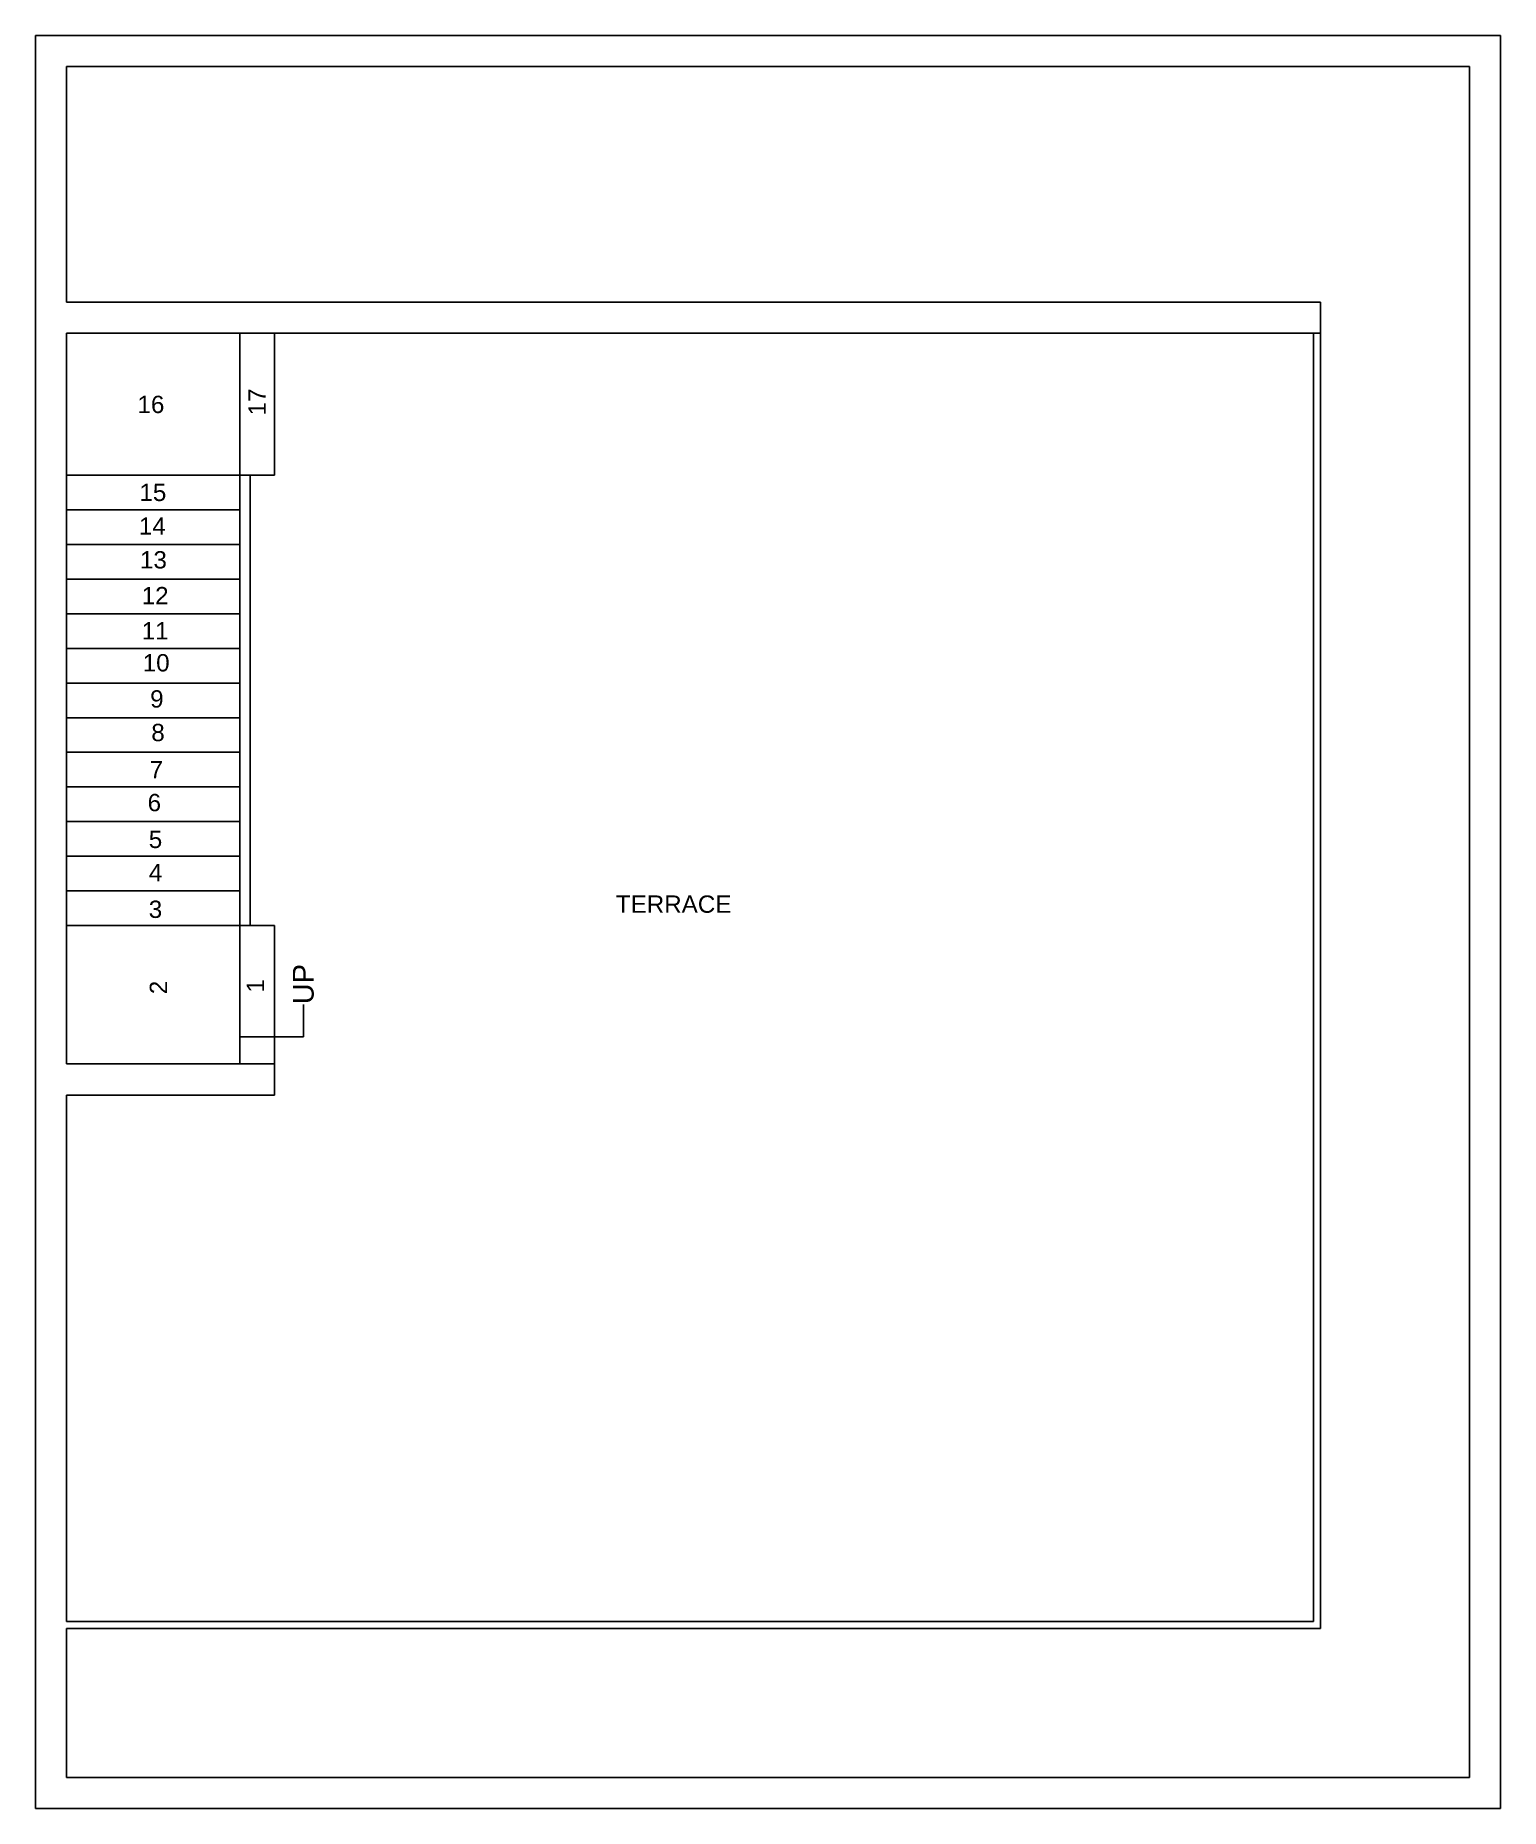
# Model space of a CAD drawing. Header units: inches. Extents: x 14 to 1785, y 10 to 522.
# Drawn here: x 1362 to 1785, y 10 to 522 of the extents above; entities that cross this region are included whole.
import ezdxf
from ezdxf import colors
from ezdxf.entities.mleader import LeaderData, LeaderLine
from ezdxf.math import Vec2, Vec3

# ---------------------------------------------------------------- set-up
doc = ezdxf.new("R2010")
doc.units = ezdxf.units.IN
doc.header["$MEASUREMENT"] = 0
for name, color, linetype in [('Boundary', 7, 'Continuous'), ('Staircase', 7, 'Continuous'), ('Staircase_innerwall', 7, 'Continuous'), ('Staircase_outertwall', 7, 'Continuous'), ('Terrace', 7, 'Continuous')]:
    doc.layers.add(name, color=color, linetype=linetype)
doc.styles.get("Standard").update_dxf_attribs({"font": 'arial.ttf'})

msp = doc.modelspace()

# ---------------------------------------------------------------- texts
at = {"layer": 'Staircase', "char_height": 5, "width": 33.9424, "attachment_point": 1, "rotation": 90}
for s, insert in [('17', (1423.17, 412.76)), ('2', (1394.67, 245.63)), ('1', (1422.68, 246.11))]:
    msp.add_mtext(s, dxfattribs=dict(at, insert=insert))
at = {"layer": 'Staircase', "char_height": 5, "width": 33.9424, "attachment_point": 1}
for s, insert in [('16', (1391.13, 418.45)), ('15', (1391.69, 393.04)), ('14', (1391.53, 383.32)), ('13', (1391.85, 373.57)), ('12', (1392.34, 363.23)), ('11', (1392.34, 353.07)), ('10', (1392.64, 343.84)), ('9', (1394.79, 333.41)), ('8', (1395.12, 323.7)), ('7', (1394.63, 312.97)), ('6', (1394.06, 303.47)), ('5', (1394.39, 292.84)), ('4', (1394.39, 283.25)), ('3', (1394.39, 272.66))]:
    msp.add_mtext(s, dxfattribs=dict(at, insert=insert))
at = {"layer": 'Terrace', "insert": (1529.24, 274.15), "char_height": 5, "width": 66.9085, "attachment_point": 1}
msp.add_mtext('TERRACE', dxfattribs=at)

# ---------------------------------------------------------------- linework, layer by layer
at = {"layer": 'Boundary'}
for p, q in [((1361.68, 522.48), (1784.68, 522.48)), ((1361.68, 522.48), (1361.68, 10.48)), ((1784.68, 522.48), (1784.68, 10.48)), ((1370.68, 513.48), (1775.68, 513.48)), ((1370.68, 513.48), (1370.68, 445.48)), ((1775.68, 513.48), (1775.68, 19.48)), ((1370.68, 62.48), (1370.68, 19.48)), ((1370.68, 19.48), (1775.68, 19.48)), ((1361.68, 10.48), (1784.68, 10.48))]:
    msp.add_line(p, q, dxfattribs=at)
at = {"layer": 'Staircase'}
for p, q in [((1420.68, 395.48), (1420.68, 436.48)), ((1430.68, 395.48), (1430.68, 436.48)), ((1430.68, 395.48), (1370.68, 395.48)), ((1420.68, 385.48), (1370.68, 385.48)), ((1420.68, 375.48), (1370.68, 375.48)), ((1420.68, 365.48), (1370.68, 365.48)), ((1420.68, 355.48), (1370.68, 355.48)), ((1420.68, 345.48), (1370.68, 345.48)), ((1420.68, 335.48), (1370.68, 335.48)), ((1420.68, 325.48), (1370.68, 325.48)), ((1420.68, 325.48), (1370.68, 325.48)), ((1420.68, 315.48), (1370.68, 315.48)), ((1420.68, 305.48), (1370.68, 305.48)), ((1420.68, 295.48), (1370.68, 295.48)), ((1420.68, 285.48), (1370.68, 285.48)), ((1420.68, 275.48), (1370.68, 275.48)), ((1430.68, 265.48), (1370.68, 265.48)), ((1420.68, 265.48), (1420.68, 225.48)), ((1430.68, 225.48), (1430.68, 265.48))]:
    msp.add_line(p, q, dxfattribs=at)
at = {"layer": 'Staircase_innerwall'}
for p, q in [((1420.68, 265.48), (1420.68, 395.48)), ((1423.68, 395.48), (1423.68, 265.48))]:
    msp.add_line(p, q, dxfattribs=at)
at = {"layer": 'Staircase_outertwall'}
for p, q in [((1370.68, 436.48), (1370.68, 225.48)), ((1430.68, 436.48), (1370.68, 436.48)), ((1430.68, 225.48), (1370.68, 225.48)), ((1430.68, 225.48), (1430.68, 216.48))]:
    msp.add_line(p, q, dxfattribs=at)
at = {"layer": 'Terrace'}
for p, q in [((1370.68, 445.48), (1732.68, 445.48)), ((1732.68, 445.48), (1732.68, 62.48)), ((1430.68, 436.48), (1732.68, 436.48)), ((1730.68, 436.48), (1730.68, 64.48)), ((1370.68, 216.48), (1370.68, 64.48)), ((1430.68, 216.48), (1370.68, 216.48)), ((1370.68, 64.48), (1730.68, 64.48)), ((1370.68, 62.48), (1732.68, 62.48))]:
    msp.add_line(p, q, dxfattribs=at)

msp.set_redraw_order([(e.dxf.handle, doc.entitydb.next_handle()) for e in msp.query("TEXT MTEXT ATTDEF DIMENSION ARC_DIMENSION")])  # texts and dimensions are drawn at this point

# ---------------------------------------------------------------- leaders
at = {"layer": 'Staircase'}
ml = msp.add_multileader_mtext('Standard', dxfattribs=at)
ml.set_content('UP', color=256)
ml.set_leader_properties()
ml.build(insert=Vec2(0, 0))
ml.multileader.update_dxf_attribs({"dogleg_length": 0.36, "arrow_head_size": 0.18})
ctx = ml.context
ctx.base_point, ctx.char_height, ctx.arrow_head_size, ctx.landing_gap_size, ctx.plane_origin, ctx.plane_x_axis, ctx.plane_y_axis = Vec3(1439.05, 242.64), 6, 0.18, 0.09, Vec3(1429.65, 233.28), Vec3(0, 1), Vec3(-1, 0)
notes = []
notes.append((ctx, [(0, (1, 1, 0), (1439.05, 233.28), (0, 1), 9.36, [(0, [(1420.68, 233.28)], 0, [])])]))
ctx.mtext.insert, ctx.mtext.text_direction, ctx.mtext.rotation, ctx.mtext.flow_direction = Vec3(1436, 242.73), Vec3(0, 1), 1.570796, 5
for ctx, leaders in notes:
    for number, flags, end, landing, length, lines in leaders:
        leader = LeaderData()
        leader.index, (leader.has_last_leader_line, leader.has_dogleg_vector, leader.attachment_direction) = number, flags
        leader.last_leader_point, leader.dogleg_vector, leader.dogleg_length = Vec3(end), Vec3(landing), length
        for number, points, colour, breaks in lines:
            line = LeaderLine()
            line.index, line.vertices, line.color, line.breaks = number, Vec3.list(points), colors.encode_raw_color(colour), breaks
            leader.lines.append(line)
        ctx.leaders.append(leader)

doc.saveas('drawing.dxf')
